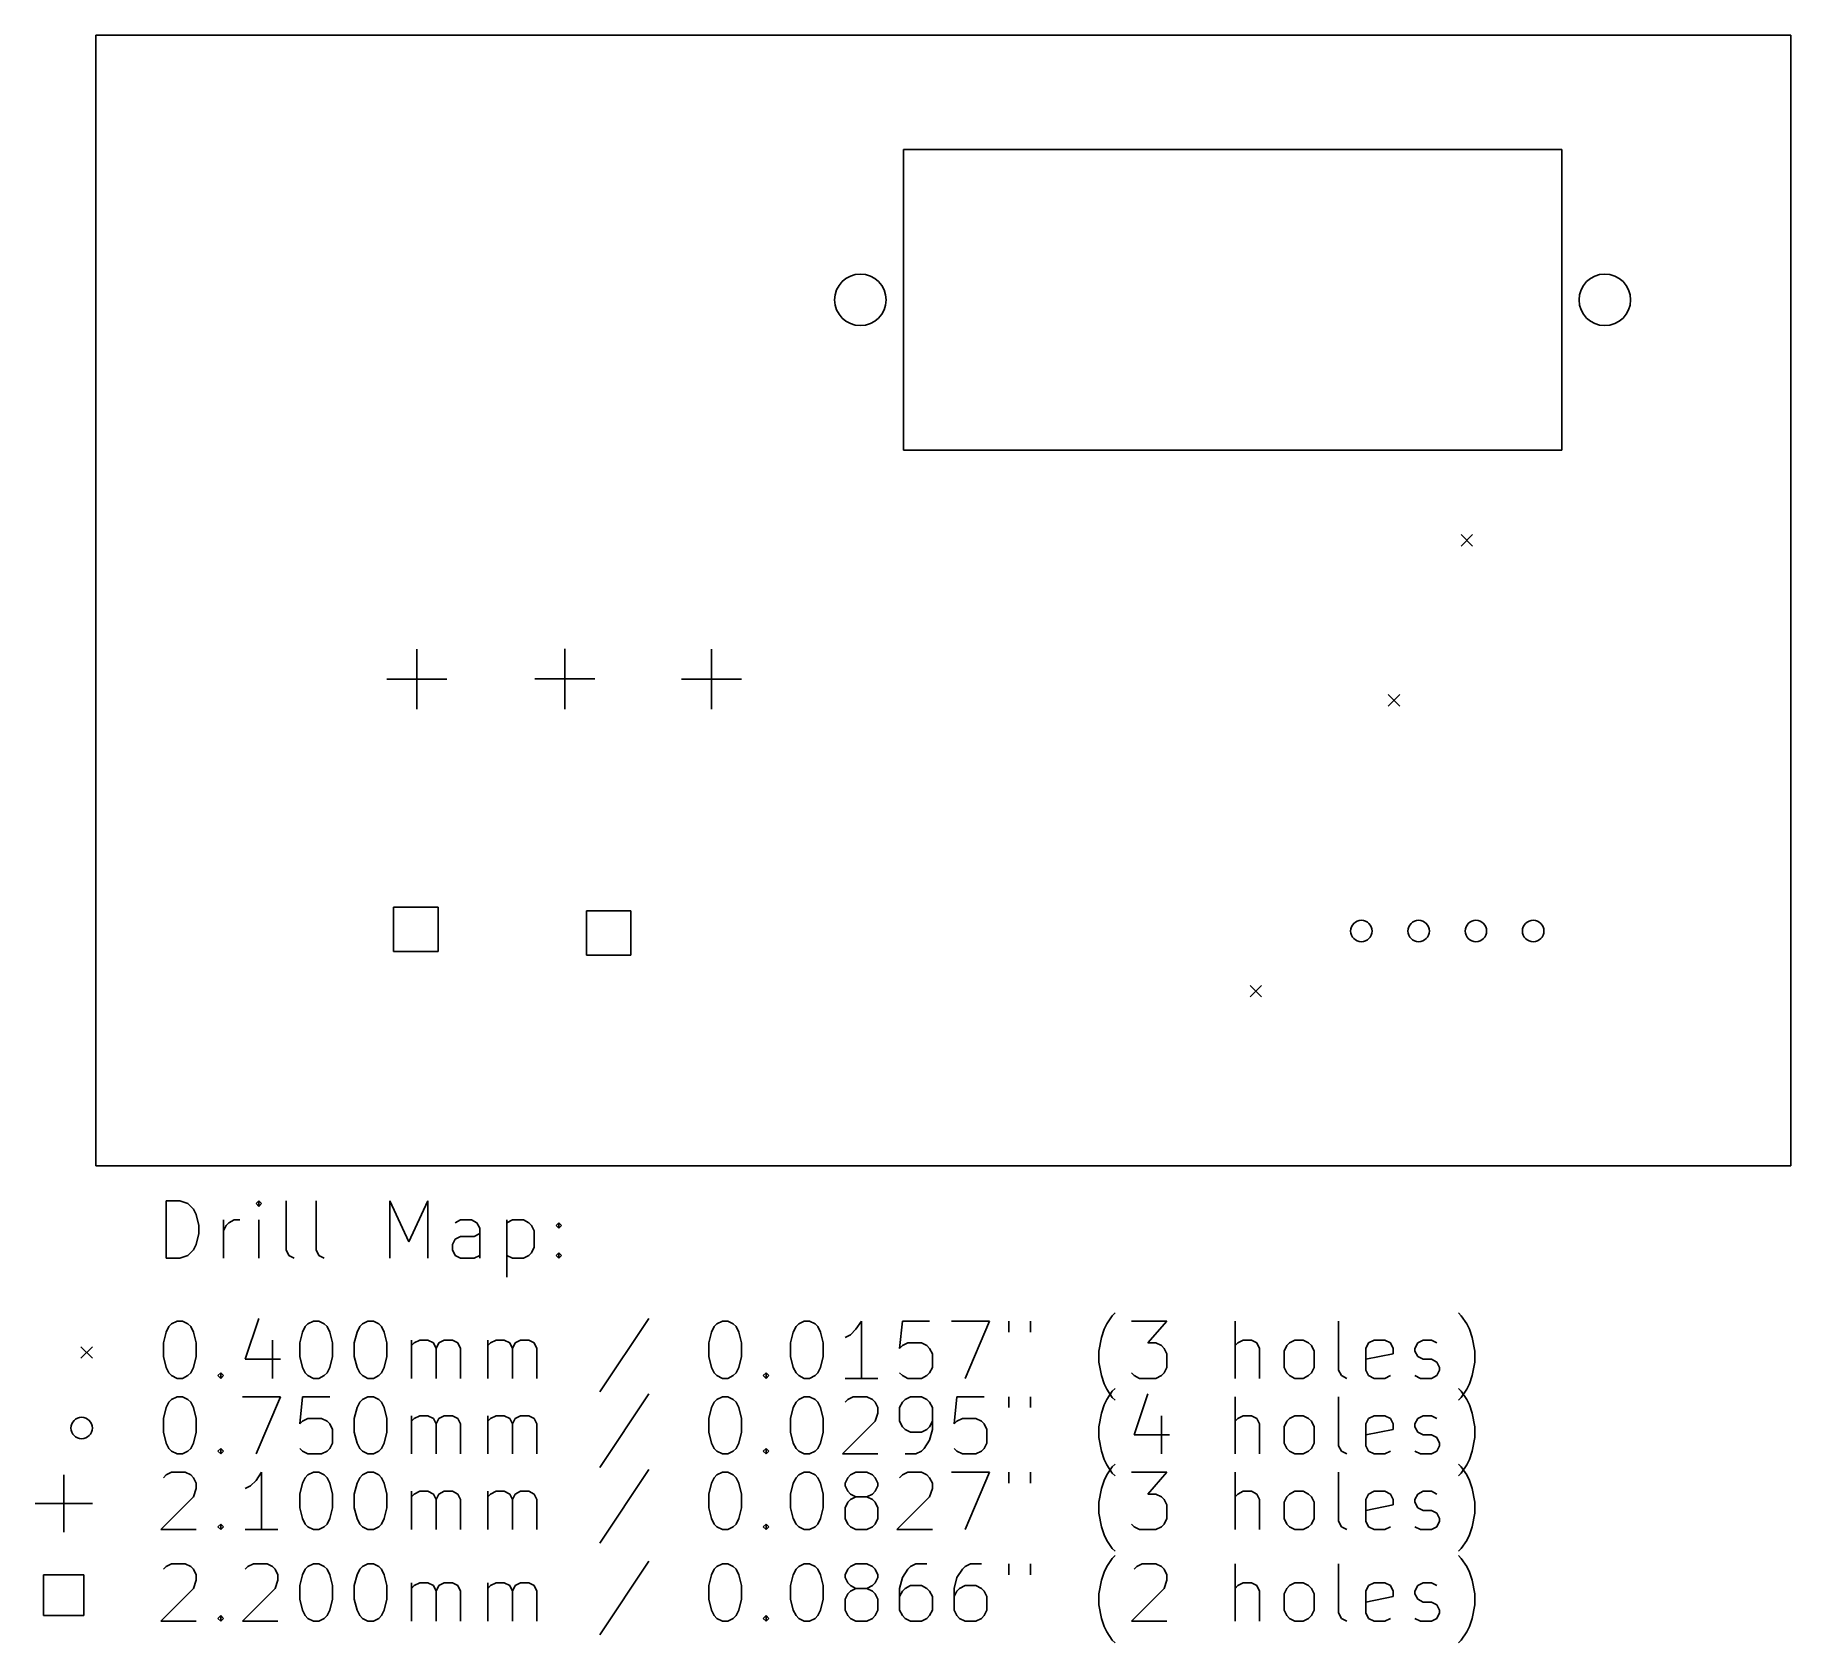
# Model space of a CAD drawing. Extents: x -2.1 to 59.2, y -16.7 to 39.5.
import ezdxf

# ---------------------------------------------------------------- set-up
doc = ezdxf.new("R2010")
doc.units = 0
doc.layers.add('BLACK', color=7, linetype='CONTINUOUS')

msp = doc.modelspace()

# ---------------------------------------------------------------- linework, layer by layer
at = {"layer": 'BLACK', "linetype": 'CONTINUOUS'}
for p, q in [((59.2, 39.497), (0, 39.497)), ((0, 39.497), (0, -0.003)), ((59.2, -0.003), (59.2, 39.497)), ((28.2016, 35.4951), (51.1987, 35.4951)), ((28.2016, 24.9918), (28.2016, 35.4951)), ((28.2016, 35.4951), (51.1987, 35.4951)), ((28.2016, 24.9918), (28.2016, 35.4951)), ((51.1987, 35.4951), (51.1987, 24.9918)), ((51.1987, 35.4951), (51.1987, 24.9918)), ((51.1987, 24.9918), (28.2016, 24.9918)), ((51.1987, 24.9918), (28.2016, 24.9918)), ((47.679, 22.044), (48.079, 21.644)), ((48.079, 22.044), (47.679, 21.644)), ((11.21, 18.0435), (11.21, 15.9435)), ((16.3771, 18.052), (16.3771, 15.952)), ((21.5002, 18.044), (21.5002, 15.944)), ((10.16, 16.9935), (12.26, 16.9935)), ((15.3271, 17.002), (17.4271, 17.002)), ((20.4502, 16.994), (22.5502, 16.994)), ((45.139, 16.456), (45.539, 16.056)), ((45.539, 16.456), (45.139, 16.056)), ((11.9538, 9.03282), (10.3982, 9.03282)), ((10.3982, 9.03282), (10.3982, 7.47717)), ((11.9538, 7.47717), (11.9538, 9.03282)), ((18.6848, 8.90583), (17.1292, 8.90583)), ((17.1292, 8.90583), (17.1292, 7.35017)), ((18.6848, 7.35017), (18.6848, 8.90583)), ((10.3982, 7.47717), (11.9538, 7.47717)), ((17.1292, 7.35017), (18.6848, 7.35017)), ((40.313, 6.296), (40.713, 5.896)), ((40.713, 6.296), (40.313, 5.896)), ((0, -0.003), (59.2, -0.003)), ((2.45119, -3.23276), (2.45119, -1.23276)), ((2.45119, -1.23276), (2.92738, -1.23276)), ((2.92738, -1.23276), (3.2131, -1.328)), ((3.2131, -1.328), (3.40357, -1.51848)), ((3.40357, -1.51848), (3.49881, -1.70895)), ((3.49881, -1.70895), (3.59405, -2.0899)), ((5.68928, -1.23276), (5.59405, -1.328)), ((5.59405, -1.328), (5.68928, -1.42324)), ((5.78452, -1.328), (5.68928, -1.23276)), ((5.68928, -1.23276), (5.68928, -1.42324)), ((5.68928, -1.42324), (5.78452, -1.328)), ((6.64167, -2.94705), (6.64167, -1.23276)), ((7.68928, -2.94705), (7.68928, -1.23276)), ((10.2607, -3.23276), (10.2607, -1.23276)), ((10.2607, -1.23276), (10.9274, -2.66133)), ((10.9274, -2.66133), (11.594, -1.23276)), ((11.594, -1.23276), (11.594, -3.23276)), ((3.59405, -2.37562), (3.49881, -2.75657)), ((3.59405, -2.0899), (3.59405, -2.37562)), ((4.45119, -3.23276), (4.45119, -1.89943)), ((4.45119, -2.28038), (4.54643, -2.0899)), ((4.54643, -2.0899), (4.64167, -1.99467)), ((4.64167, -1.99467), (4.83214, -1.89943)), ((4.83214, -1.89943), (5.02262, -1.89943)), ((5.68928, -3.23276), (5.68928, -1.89943)), ((12.7369, -1.89943), (12.5464, -1.99467)), ((13.1179, -1.89943), (12.7369, -1.89943)), ((13.3083, -1.99467), (13.1179, -1.89943)), ((13.2131, -2.47086), (13.4036, -2.37562)), ((13.4036, -2.18514), (13.3083, -1.99467)), ((13.4036, -3.23276), (13.4036, -2.18514)), ((14.356, -1.89943), (14.356, -3.89943)), ((14.356, -1.99467), (14.5464, -1.89943)), ((14.5464, -1.89943), (14.9274, -1.89943)), ((14.9274, -1.89943), (15.1179, -1.99467)), ((15.1179, -1.99467), (15.2131, -2.0899)), ((15.2131, -2.0899), (15.3083, -2.28038)), ((15.3083, -2.28038), (15.3083, -2.85181)), ((16.0702, -2.0899), (16.1655, -1.99467)), ((16.1655, -2.18514), (16.0702, -2.0899)), ((16.1655, -1.99467), (16.2607, -2.0899)), ((16.1655, -1.99467), (16.1655, -2.18514)), ((16.2607, -2.0899), (16.1655, -2.18514)), ((3.40357, -2.94705), (3.2131, -3.13752)), ((3.49881, -2.75657), (3.40357, -2.94705)), ((6.7369, -3.13752), (6.64167, -2.94705)), ((7.78452, -3.13752), (7.68928, -2.94705)), ((12.4512, -2.75657), (12.5464, -2.56609)), ((12.4512, -2.94705), (12.4512, -2.75657)), ((12.5464, -3.13752), (12.4512, -2.94705)), ((12.5464, -2.56609), (12.7369, -2.47086)), ((12.7369, -2.47086), (13.2131, -2.47086)), ((15.2131, -3.04228), (15.1179, -3.13752)), ((15.3083, -2.85181), (15.2131, -3.04228)), ((16.0702, -3.13752), (16.1655, -3.04228)), ((16.1655, -3.04228), (16.2607, -3.13752)), ((16.1655, -3.04228), (16.1655, -3.23276)), ((2.92738, -3.23276), (2.45119, -3.23276)), ((3.2131, -3.13752), (2.92738, -3.23276)), ((6.92738, -3.23276), (6.7369, -3.13752)), ((7.975, -3.23276), (7.78452, -3.13752)), ((12.7369, -3.23276), (12.5464, -3.13752)), ((13.2131, -3.23276), (12.7369, -3.23276)), ((13.4036, -3.13752), (13.2131, -3.23276)), ((14.5464, -3.23276), (14.356, -3.13752)), ((14.9274, -3.23276), (14.5464, -3.23276)), ((15.1179, -3.13752), (14.9274, -3.23276)), ((16.1655, -3.23276), (16.0702, -3.13752)), ((16.2607, -3.13752), (16.1655, -3.23276)), ((2.64167, -5.528), (2.83214, -5.43276)), ((2.83214, -5.43276), (3.02262, -5.43276)), ((3.02262, -5.43276), (3.2131, -5.528)), ((5.68928, -5.33752), (5.2131, -6.76609)), ((7.40357, -5.528), (7.59405, -5.43276)), ((7.59405, -5.43276), (7.78452, -5.43276)), ((7.78452, -5.43276), (7.975, -5.528)), ((9.30833, -5.528), (9.49881, -5.43276)), ((9.49881, -5.43276), (9.68928, -5.43276)), ((9.68928, -5.43276), (9.87976, -5.528)), ((19.3083, -5.33752), (17.594, -7.90895)), ((21.6893, -5.528), (21.8798, -5.43276)), ((21.8798, -5.43276), (22.0702, -5.43276)), ((22.0702, -5.43276), (22.2607, -5.528)), ((24.5464, -5.528), (24.7369, -5.43276)), ((24.7369, -5.43276), (24.9274, -5.43276)), ((24.9274, -5.43276), (25.1179, -5.528)), ((26.7369, -5.43276), (26.5464, -5.71848)), ((26.7369, -7.43276), (26.7369, -5.43276)), ((28.1655, -5.43276), (28.0702, -6.38514)), ((29.1179, -5.43276), (28.1655, -5.43276)), ((29.8798, -5.43276), (31.2131, -5.43276)), ((31.2131, -5.43276), (30.356, -7.43276)), ((31.8798, -5.43276), (31.8798, -5.81371)), ((32.6417, -5.43276), (32.6417, -5.81371)), ((35.3083, -5.528), (35.4988, -5.24228)), ((35.4988, -5.24228), (35.594, -5.14705)), ((36.1655, -5.43276), (37.4036, -5.43276)), ((37.4036, -5.43276), (36.7369, -6.19467)), ((39.7845, -7.43276), (39.7845, -5.43276)), ((43.4036, -7.14705), (43.4036, -5.43276)), ((47.6893, -5.24228), (47.594, -5.14705)), ((47.8798, -5.528), (47.6893, -5.24228)), ((2.35595, -6.19467), (2.45119, -5.81371)), ((2.45119, -5.81371), (2.54643, -5.62324)), ((2.54643, -5.62324), (2.64167, -5.528)), ((3.2131, -5.528), (3.30833, -5.62324)), ((3.30833, -5.62324), (3.40357, -5.81371)), ((3.40357, -5.81371), (3.49881, -6.19467)), ((6.16548, -6.09943), (6.16548, -7.43276)), ((7.11786, -6.19467), (7.2131, -5.81371)), ((7.2131, -5.81371), (7.30833, -5.62324)), ((7.30833, -5.62324), (7.40357, -5.528)), ((7.975, -5.528), (8.07024, -5.62324)), ((8.07024, -5.62324), (8.16548, -5.81371)), ((8.16548, -5.81371), (8.26071, -6.19467)), ((9.02262, -6.19467), (9.11786, -5.81371)), ((9.11786, -5.81371), (9.21309, -5.62324)), ((9.21309, -5.62324), (9.30833, -5.528)), ((9.87976, -5.528), (9.975, -5.62324)), ((9.975, -5.62324), (10.0702, -5.81371)), ((10.0702, -5.81371), (10.1655, -6.19467)), ((11.0226, -7.43276), (11.0226, -6.09943)), ((11.1179, -6.19467), (11.3083, -6.09943)), ((11.3083, -6.09943), (11.594, -6.09943)), ((11.594, -6.09943), (11.7845, -6.19467)), ((11.975, -6.19467), (12.1655, -6.09943)), ((12.1655, -6.09943), (12.4512, -6.09943)), ((12.4512, -6.09943), (12.6417, -6.19467)), ((13.6893, -7.43276), (13.6893, -6.09943)), ((13.7845, -6.19467), (13.975, -6.09943)), ((13.975, -6.09943), (14.2607, -6.09943)), ((14.2607, -6.09943), (14.4512, -6.19467)), ((14.6417, -6.19467), (14.8321, -6.09943)), ((14.8321, -6.09943), (15.1179, -6.09943)), ((15.1179, -6.09943), (15.3083, -6.19467)), ((21.4036, -6.19467), (21.4988, -5.81371)), ((21.4988, -5.81371), (21.594, -5.62324)), ((21.594, -5.62324), (21.6893, -5.528)), ((22.2607, -5.528), (22.356, -5.62324)), ((22.356, -5.62324), (22.4512, -5.81371)), ((22.4512, -5.81371), (22.5464, -6.19467)), ((24.2607, -6.19467), (24.356, -5.81371)), ((24.356, -5.81371), (24.4512, -5.62324)), ((24.4512, -5.62324), (24.5464, -5.528)), ((25.1179, -5.528), (25.2131, -5.62324)), ((25.2131, -5.62324), (25.3083, -5.81371)), ((25.3083, -5.81371), (25.4036, -6.19467)), ((26.356, -5.90895), (26.1655, -6.00419)), ((26.5464, -5.71848), (26.356, -5.90895)), ((35.0226, -6.48038), (35.1179, -6.00419)), ((35.1179, -6.00419), (35.2131, -5.71848)), ((35.2131, -5.71848), (35.3083, -5.528)), ((40.0702, -6.09943), (39.8798, -6.19467)), ((40.356, -6.09943), (40.0702, -6.09943)), ((40.5464, -6.19467), (40.356, -6.09943)), ((41.6893, -6.19467), (41.8798, -6.09943)), ((41.8798, -6.09943), (42.1655, -6.09943)), ((42.1655, -6.09943), (42.356, -6.19467)), ((44.4512, -6.19467), (44.6417, -6.09943)), ((44.6417, -6.09943), (45.0226, -6.09943)), ((45.0226, -6.09943), (45.2131, -6.19467)), ((46.1655, -6.19467), (46.356, -6.09943)), ((46.356, -6.09943), (46.6417, -6.09943)), ((46.6417, -6.09943), (46.8321, -6.19467)), ((47.975, -5.71848), (47.8798, -5.528)), ((48.0702, -6.00419), (47.975, -5.71848)), ((48.1655, -6.48038), (48.0702, -6.00419)), ((-0.525, -6.328), (-0.125, -6.728)), ((-0.125, -6.328), (-0.525, -6.728)), ((2.35595, -6.67086), (2.35595, -6.19467)), ((2.45119, -7.05181), (2.35595, -6.67086)), ((3.49881, -6.67086), (3.40357, -7.05181)), ((3.49881, -6.19467), (3.49881, -6.67086)), ((7.11786, -6.67086), (7.11786, -6.19467)), ((7.2131, -7.05181), (7.11786, -6.67086)), ((8.26071, -6.67086), (8.16548, -7.05181)), ((8.26071, -6.19467), (8.26071, -6.67086)), ((9.02262, -6.67086), (9.02262, -6.19467)), ((9.11786, -7.05181), (9.02262, -6.67086)), ((10.1655, -6.67086), (10.0702, -7.05181)), ((10.1655, -6.19467), (10.1655, -6.67086)), ((11.0226, -6.2899), (11.1179, -6.19467)), ((11.7845, -6.19467), (11.8798, -6.38514)), ((11.8798, -6.38514), (11.975, -6.19467)), ((11.8798, -6.38514), (11.8798, -7.43276)), ((12.6417, -6.19467), (12.7369, -6.38514)), ((12.7369, -6.38514), (12.7369, -7.43276)), ((13.6893, -6.2899), (13.7845, -6.19467)), ((14.4512, -6.19467), (14.5464, -6.38514)), ((14.5464, -6.38514), (14.6417, -6.19467)), ((14.5464, -6.38514), (14.5464, -7.43276)), ((15.3083, -6.19467), (15.4036, -6.38514)), ((15.4036, -6.38514), (15.4036, -7.43276)), ((21.4036, -6.67086), (21.4036, -6.19467)), ((21.4988, -7.05181), (21.4036, -6.67086)), ((22.5464, -6.67086), (22.4512, -7.05181)), ((22.5464, -6.19467), (22.5464, -6.67086)), ((24.2607, -6.67086), (24.2607, -6.19467)), ((24.356, -7.05181), (24.2607, -6.67086)), ((25.4036, -6.67086), (25.3083, -7.05181)), ((25.4036, -6.19467), (25.4036, -6.67086)), ((28.0702, -6.38514), (28.1655, -6.2899)), ((28.1655, -6.2899), (28.356, -6.19467)), ((28.356, -6.19467), (28.8321, -6.19467)), ((28.8321, -6.19467), (29.0226, -6.2899)), ((29.0226, -6.2899), (29.1179, -6.38514)), ((29.1179, -6.38514), (29.2131, -6.57562)), ((29.2131, -6.57562), (29.2131, -7.05181)), ((35.0226, -6.86133), (35.0226, -6.48038)), ((36.7369, -6.19467), (37.0226, -6.19467)), ((37.0226, -6.19467), (37.2131, -6.2899)), ((37.2131, -6.2899), (37.3083, -6.38514)), ((37.3083, -6.38514), (37.4036, -6.57562)), ((37.4036, -6.57562), (37.4036, -7.05181)), ((39.8798, -6.19467), (39.7845, -6.2899)), ((40.6417, -6.38514), (40.5464, -6.19467)), ((40.6417, -7.43276), (40.6417, -6.38514)), ((41.4988, -6.48038), (41.594, -6.2899)), ((41.4988, -7.05181), (41.4988, -6.48038)), ((41.594, -6.2899), (41.6893, -6.19467)), ((42.356, -6.19467), (42.4512, -6.2899)), ((42.4512, -6.2899), (42.5464, -6.48038)), ((42.5464, -6.48038), (42.5464, -7.05181)), ((44.356, -6.38514), (44.4512, -6.19467)), ((44.356, -7.14705), (44.356, -6.38514)), ((45.3083, -6.57562), (44.356, -6.76609)), ((45.2131, -6.19467), (45.3083, -6.38514)), ((45.3083, -6.38514), (45.3083, -6.57562)), ((46.0702, -6.38514), (46.1655, -6.19467)), ((46.0702, -6.48038), (46.0702, -6.38514)), ((46.1655, -6.67086), (46.0702, -6.48038)), ((46.356, -6.76609), (46.1655, -6.67086)), ((48.1655, -6.86133), (48.1655, -6.48038)), ((2.54643, -7.24228), (2.45119, -7.05181)), ((2.64167, -7.33752), (2.54643, -7.24228)), ((2.83214, -7.43276), (2.64167, -7.33752)), ((3.2131, -7.33752), (3.02262, -7.43276)), ((3.30833, -7.24228), (3.2131, -7.33752)), ((3.40357, -7.05181), (3.30833, -7.24228)), ((4.26071, -7.33752), (4.35595, -7.24228)), ((4.35595, -7.43276), (4.26071, -7.33752)), ((4.35595, -7.24228), (4.45119, -7.33752)), ((4.35595, -7.24228), (4.35595, -7.43276)), ((4.45119, -7.33752), (4.35595, -7.43276)), ((5.2131, -6.76609), (6.45119, -6.76609)), ((7.30833, -7.24228), (7.2131, -7.05181)), ((7.40357, -7.33752), (7.30833, -7.24228)), ((7.59405, -7.43276), (7.40357, -7.33752)), ((7.975, -7.33752), (7.78452, -7.43276)), ((8.07024, -7.24228), (7.975, -7.33752)), ((8.16548, -7.05181), (8.07024, -7.24228)), ((9.21309, -7.24228), (9.11786, -7.05181)), ((9.30833, -7.33752), (9.21309, -7.24228)), ((9.49881, -7.43276), (9.30833, -7.33752)), ((9.87976, -7.33752), (9.68928, -7.43276)), ((9.975, -7.24228), (9.87976, -7.33752)), ((10.0702, -7.05181), (9.975, -7.24228)), ((21.594, -7.24228), (21.4988, -7.05181)), ((21.6893, -7.33752), (21.594, -7.24228)), ((21.8798, -7.43276), (21.6893, -7.33752)), ((22.2607, -7.33752), (22.0702, -7.43276)), ((22.356, -7.24228), (22.2607, -7.33752)), ((22.4512, -7.05181), (22.356, -7.24228)), ((23.3083, -7.33752), (23.4036, -7.24228)), ((23.4036, -7.43276), (23.3083, -7.33752)), ((23.4036, -7.24228), (23.4988, -7.33752)), ((23.4036, -7.24228), (23.4036, -7.43276)), ((23.4988, -7.33752), (23.4036, -7.43276)), ((24.4512, -7.24228), (24.356, -7.05181)), ((24.5464, -7.33752), (24.4512, -7.24228)), ((24.7369, -7.43276), (24.5464, -7.33752)), ((25.1179, -7.33752), (24.9274, -7.43276)), ((25.2131, -7.24228), (25.1179, -7.33752)), ((25.3083, -7.05181), (25.2131, -7.24228)), ((28.1655, -7.33752), (28.0702, -7.24228)), ((28.356, -7.43276), (28.1655, -7.33752)), ((29.0226, -7.33752), (28.8321, -7.43276)), ((29.1179, -7.24228), (29.0226, -7.33752)), ((29.2131, -7.05181), (29.1179, -7.24228)), ((35.1179, -7.33752), (35.0226, -6.86133)), ((35.2131, -7.62324), (35.1179, -7.33752)), ((36.2607, -7.33752), (36.1655, -7.24228)), ((36.4512, -7.43276), (36.2607, -7.33752)), ((37.2131, -7.33752), (37.0226, -7.43276)), ((37.3083, -7.24228), (37.2131, -7.33752)), ((37.4036, -7.05181), (37.3083, -7.24228)), ((41.594, -7.24228), (41.4988, -7.05181)), ((41.6893, -7.33752), (41.594, -7.24228)), ((41.8798, -7.43276), (41.6893, -7.33752)), ((42.356, -7.33752), (42.1655, -7.43276)), ((42.4512, -7.24228), (42.356, -7.33752)), ((42.5464, -7.05181), (42.4512, -7.24228)), ((43.4988, -7.33752), (43.4036, -7.14705)), ((43.6893, -7.43276), (43.4988, -7.33752)), ((44.4512, -7.33752), (44.356, -7.14705)), ((44.6417, -7.43276), (44.4512, -7.33752)), ((45.2131, -7.33752), (45.0226, -7.43276)), ((46.0702, -7.33752), (46.2607, -7.43276)), ((46.6417, -6.76609), (46.356, -6.76609)), ((46.8321, -6.86133), (46.6417, -6.76609)), ((46.6417, -7.43276), (46.8321, -7.33752)), ((46.9274, -7.05181), (46.8321, -6.86133)), ((46.8321, -7.33752), (46.9274, -7.14705)), ((46.9274, -7.14705), (46.9274, -7.05181)), ((47.975, -7.62324), (48.0702, -7.33752)), ((48.0702, -7.33752), (48.1655, -6.86133)), ((3.02262, -7.43276), (2.83214, -7.43276)), ((7.78452, -7.43276), (7.59405, -7.43276)), ((9.68928, -7.43276), (9.49881, -7.43276)), ((22.0702, -7.43276), (21.8798, -7.43276)), ((24.9274, -7.43276), (24.7369, -7.43276)), ((27.3083, -7.43276), (26.1655, -7.43276)), ((28.8321, -7.43276), (28.356, -7.43276)), ((35.3083, -7.81371), (35.2131, -7.62324)), ((35.4988, -8.09943), (35.3083, -7.81371)), ((35.3083, -8.168), (35.4988, -7.88228)), ((35.4988, -7.88228), (35.594, -7.78705)), ((37.0226, -7.43276), (36.4512, -7.43276)), ((42.1655, -7.43276), (41.8798, -7.43276)), ((45.0226, -7.43276), (44.6417, -7.43276)), ((46.2607, -7.43276), (46.6417, -7.43276)), ((47.6893, -7.88228), (47.594, -7.78705)), ((47.6893, -8.09943), (47.8798, -7.81371)), ((47.8798, -8.168), (47.6893, -7.88228)), ((47.8798, -7.81371), (47.975, -7.62324)), ((2.35595, -8.83467), (2.45119, -8.45371)), ((2.45119, -8.45371), (2.54643, -8.26324)), ((2.54643, -8.26324), (2.64167, -8.168)), ((2.64167, -8.168), (2.83214, -8.07276)), ((2.83214, -8.07276), (3.02262, -8.07276)), ((3.02262, -8.07276), (3.2131, -8.168)), ((3.2131, -8.168), (3.30833, -8.26324)), ((3.30833, -8.26324), (3.40357, -8.45371)), ((3.40357, -8.45371), (3.49881, -8.83467)), ((5.11786, -8.07276), (6.45119, -8.07276)), ((6.45119, -8.07276), (5.59405, -10.0728)), ((7.2131, -8.07276), (7.11786, -9.02514)), ((8.16548, -8.07276), (7.2131, -8.07276)), ((9.02262, -8.83467), (9.11786, -8.45371)), ((9.11786, -8.45371), (9.21309, -8.26324)), ((9.21309, -8.26324), (9.30833, -8.168)), ((9.30833, -8.168), (9.49881, -8.07276)), ((9.49881, -8.07276), (9.68928, -8.07276)), ((9.68928, -8.07276), (9.87976, -8.168)), ((9.87976, -8.168), (9.975, -8.26324)), ((9.975, -8.26324), (10.0702, -8.45371)), ((10.0702, -8.45371), (10.1655, -8.83467)), ((19.3083, -7.97752), (17.594, -10.549)), ((21.4036, -8.83467), (21.4988, -8.45371)), ((21.4988, -8.45371), (21.594, -8.26324)), ((21.594, -8.26324), (21.6893, -8.168)), ((21.6893, -8.168), (21.8798, -8.07276)), ((21.8798, -8.07276), (22.0702, -8.07276)), ((22.0702, -8.07276), (22.2607, -8.168)), ((22.2607, -8.168), (22.356, -8.26324)), ((22.356, -8.26324), (22.4512, -8.45371)), ((22.4512, -8.45371), (22.5464, -8.83467)), ((24.2607, -8.83467), (24.356, -8.45371)), ((24.356, -8.45371), (24.4512, -8.26324)), ((24.4512, -8.26324), (24.5464, -8.168)), ((24.5464, -8.168), (24.7369, -8.07276)), ((24.7369, -8.07276), (24.9274, -8.07276)), ((24.9274, -8.07276), (25.1179, -8.168)), ((25.1179, -8.168), (25.2131, -8.26324)), ((25.2131, -8.26324), (25.3083, -8.45371)), ((25.3083, -8.45371), (25.4036, -8.83467)), ((26.1655, -8.26324), (26.2607, -8.168)), ((26.2607, -8.168), (26.4512, -8.07276)), ((26.4512, -8.07276), (26.9274, -8.07276)), ((26.9274, -8.07276), (27.1179, -8.168)), ((27.1179, -8.168), (27.2131, -8.26324)), ((27.2131, -8.26324), (27.3083, -8.45371)), ((27.3083, -8.45371), (27.3083, -8.64419)), ((28.1655, -8.26324), (28.0702, -8.45371)), ((28.0702, -8.45371), (28.0702, -8.9299)), ((28.2607, -8.168), (28.1655, -8.26324)), ((28.4512, -8.07276), (28.2607, -8.168)), ((28.8321, -8.07276), (28.4512, -8.07276)), ((29.0226, -8.168), (28.8321, -8.07276)), ((29.1179, -8.26324), (29.0226, -8.168)), ((29.2131, -8.45371), (29.1179, -8.26324)), ((29.2131, -9.21562), (29.2131, -8.45371)), ((30.0702, -8.07276), (29.975, -9.02514)), ((31.0226, -8.07276), (30.0702, -8.07276)), ((31.8798, -8.07276), (31.8798, -8.45371)), ((32.6417, -8.07276), (32.6417, -8.45371)), ((35.1179, -8.64419), (35.2131, -8.35848)), ((35.2131, -8.35848), (35.3083, -8.168)), ((35.594, -8.19467), (35.4988, -8.09943)), ((36.7369, -7.97752), (36.2607, -9.40609)), ((39.7845, -10.0728), (39.7845, -8.07276)), ((43.4036, -9.78705), (43.4036, -8.07276)), ((47.594, -8.19467), (47.6893, -8.09943)), ((47.975, -8.35848), (47.8798, -8.168)), ((48.0702, -8.64419), (47.975, -8.35848)), ((2.35595, -9.31086), (2.35595, -8.83467)), ((3.49881, -8.83467), (3.49881, -9.31086)), ((7.11786, -9.02514), (7.2131, -8.9299)), ((7.2131, -8.9299), (7.40357, -8.83467)), ((7.40357, -8.83467), (7.87976, -8.83467)), ((7.87976, -8.83467), (8.07024, -8.9299)), ((8.07024, -8.9299), (8.16548, -9.02514)), ((8.16548, -9.02514), (8.26071, -9.21562)), ((9.02262, -9.31086), (9.02262, -8.83467)), ((10.1655, -8.83467), (10.1655, -9.31086)), ((11.0226, -10.0728), (11.0226, -8.73943)), ((11.0226, -8.9299), (11.1179, -8.83467)), ((11.1179, -8.83467), (11.3083, -8.73943)), ((11.3083, -8.73943), (11.594, -8.73943)), ((11.594, -8.73943), (11.7845, -8.83467)), ((11.7845, -8.83467), (11.8798, -9.02514)), ((11.8798, -9.02514), (11.975, -8.83467)), ((11.8798, -9.02514), (11.8798, -10.0728)), ((11.975, -8.83467), (12.1655, -8.73943)), ((12.1655, -8.73943), (12.4512, -8.73943)), ((12.4512, -8.73943), (12.6417, -8.83467)), ((12.6417, -8.83467), (12.7369, -9.02514)), ((12.7369, -9.02514), (12.7369, -10.0728)), ((13.6893, -10.0728), (13.6893, -8.73943)), ((13.6893, -8.9299), (13.7845, -8.83467)), ((13.7845, -8.83467), (13.975, -8.73943)), ((13.975, -8.73943), (14.2607, -8.73943)), ((14.2607, -8.73943), (14.4512, -8.83467)), ((14.4512, -8.83467), (14.5464, -9.02514)), ((14.5464, -9.02514), (14.6417, -8.83467)), ((14.5464, -9.02514), (14.5464, -10.0728)), ((14.6417, -8.83467), (14.8321, -8.73943)), ((14.8321, -8.73943), (15.1179, -8.73943)), ((15.1179, -8.73943), (15.3083, -8.83467)), ((15.3083, -8.83467), (15.4036, -9.02514)), ((15.4036, -9.02514), (15.4036, -10.0728)), ((21.4036, -9.31086), (21.4036, -8.83467)), ((22.5464, -8.83467), (22.5464, -9.31086)), ((24.2607, -9.31086), (24.2607, -8.83467)), ((25.4036, -8.83467), (25.4036, -9.31086)), ((27.2131, -8.9299), (26.0702, -10.0728)), ((27.3083, -8.64419), (27.2131, -8.9299)), ((28.0702, -8.9299), (28.1655, -9.12038)), ((28.1655, -9.12038), (28.2607, -9.21562)), ((29.0226, -9.21562), (29.1179, -9.12038)), ((29.1179, -9.12038), (29.2131, -8.9299)), ((29.975, -9.02514), (30.0702, -8.9299)), ((30.0702, -8.9299), (30.2607, -8.83467)), ((30.2607, -8.83467), (30.7369, -8.83467)), ((30.7369, -8.83467), (30.9274, -8.9299)), ((30.9274, -8.9299), (31.0226, -9.02514)), ((31.0226, -9.02514), (31.1179, -9.21562)), ((35.0226, -9.12038), (35.1179, -8.64419)), ((35.0226, -9.50133), (35.0226, -9.12038)), ((37.2131, -8.73943), (37.2131, -10.0728)), ((39.8798, -8.83467), (39.7845, -8.9299)), ((40.0702, -8.73943), (39.8798, -8.83467)), ((40.356, -8.73943), (40.0702, -8.73943)), ((40.5464, -8.83467), (40.356, -8.73943)), ((40.6417, -9.02514), (40.5464, -8.83467)), ((40.6417, -10.0728), (40.6417, -9.02514)), ((41.4988, -9.12038), (41.594, -8.9299)), ((41.4988, -9.69181), (41.4988, -9.12038)), ((41.594, -8.9299), (41.6893, -8.83467)), ((41.6893, -8.83467), (41.8798, -8.73943)), ((41.8798, -8.73943), (42.1655, -8.73943)), ((42.1655, -8.73943), (42.356, -8.83467)), ((42.356, -8.83467), (42.4512, -8.9299)), ((42.4512, -8.9299), (42.5464, -9.12038)), ((42.5464, -9.12038), (42.5464, -9.69181)), ((44.356, -9.02514), (44.4512, -8.83467)), ((44.356, -9.78705), (44.356, -9.02514)), ((44.4512, -8.83467), (44.6417, -8.73943)), ((44.6417, -8.73943), (45.0226, -8.73943)), ((45.0226, -8.73943), (45.2131, -8.83467)), ((45.2131, -8.83467), (45.3083, -9.02514)), ((45.3083, -9.02514), (45.3083, -9.21562)), ((46.0702, -9.02514), (46.1655, -8.83467)), ((46.0702, -9.12038), (46.0702, -9.02514)), ((46.1655, -9.31086), (46.0702, -9.12038)), ((46.1655, -8.83467), (46.356, -8.73943)), ((46.356, -8.73943), (46.6417, -8.73943)), ((46.6417, -8.73943), (46.8321, -8.83467)), ((48.1655, -9.12038), (48.0702, -8.64419)), ((48.1655, -9.50133), (48.1655, -9.12038)), ((2.45119, -9.69181), (2.35595, -9.31086)), ((2.54643, -9.88228), (2.45119, -9.69181)), ((3.40357, -9.69181), (3.30833, -9.88228)), ((3.49881, -9.31086), (3.40357, -9.69181)), ((8.26071, -9.69181), (8.16548, -9.88228)), ((8.26071, -9.21562), (8.26071, -9.69181)), ((9.11786, -9.69181), (9.02262, -9.31086)), ((9.21309, -9.88228), (9.11786, -9.69181)), ((10.0702, -9.69181), (9.975, -9.88228)), ((10.1655, -9.31086), (10.0702, -9.69181)), ((21.4988, -9.69181), (21.4036, -9.31086)), ((21.594, -9.88228), (21.4988, -9.69181)), ((22.4512, -9.69181), (22.356, -9.88228)), ((22.5464, -9.31086), (22.4512, -9.69181)), ((24.356, -9.69181), (24.2607, -9.31086)), ((24.4512, -9.88228), (24.356, -9.69181)), ((25.3083, -9.69181), (25.2131, -9.88228)), ((25.4036, -9.31086), (25.3083, -9.69181)), ((28.2607, -9.21562), (28.4512, -9.31086)), ((28.4512, -9.31086), (28.8321, -9.31086)), ((28.8321, -9.31086), (29.0226, -9.21562)), ((28.9274, -9.88228), (29.1179, -9.59657)), ((29.1179, -9.59657), (29.2131, -9.21562)), ((31.1179, -9.69181), (31.0226, -9.88228)), ((31.1179, -9.21562), (31.1179, -9.69181)), ((35.1179, -9.97752), (35.0226, -9.50133)), ((36.2607, -9.40609), (37.4988, -9.40609)), ((41.594, -9.88228), (41.4988, -9.69181)), ((42.5464, -9.69181), (42.4512, -9.88228)), ((43.4988, -9.97752), (43.4036, -9.78705)), ((45.3083, -9.21562), (44.356, -9.40609)), ((44.4512, -9.97752), (44.356, -9.78705)), ((46.356, -9.40609), (46.1655, -9.31086)), ((46.6417, -9.40609), (46.356, -9.40609)), ((46.8321, -9.50133), (46.6417, -9.40609)), ((46.9274, -9.69181), (46.8321, -9.50133)), ((46.8321, -9.97752), (46.9274, -9.78705)), ((46.9274, -9.78705), (46.9274, -9.69181)), ((48.0702, -9.97752), (48.1655, -9.50133)), ((2.64167, -9.97752), (2.54643, -9.88228)), ((2.83214, -10.0728), (2.64167, -9.97752)), ((3.02262, -10.0728), (2.83214, -10.0728)), ((3.2131, -9.97752), (3.02262, -10.0728)), ((3.30833, -9.88228), (3.2131, -9.97752)), ((4.26071, -9.97752), (4.35595, -9.88228)), ((4.35595, -10.0728), (4.26071, -9.97752)), ((4.35595, -9.88228), (4.45119, -9.97752)), ((4.35595, -9.88228), (4.35595, -10.0728)), ((4.45119, -9.97752), (4.35595, -10.0728)), ((7.2131, -9.97752), (7.11786, -9.88228)), ((7.40357, -10.0728), (7.2131, -9.97752)), ((7.87976, -10.0728), (7.40357, -10.0728)), ((8.07024, -9.97752), (7.87976, -10.0728)), ((8.16548, -9.88228), (8.07024, -9.97752)), ((9.30833, -9.97752), (9.21309, -9.88228)), ((9.49881, -10.0728), (9.30833, -9.97752)), ((9.68928, -10.0728), (9.49881, -10.0728)), ((9.87976, -9.97752), (9.68928, -10.0728)), ((9.975, -9.88228), (9.87976, -9.97752)), ((21.6893, -9.97752), (21.594, -9.88228)), ((21.8798, -10.0728), (21.6893, -9.97752)), ((22.0702, -10.0728), (21.8798, -10.0728)), ((22.2607, -9.97752), (22.0702, -10.0728)), ((22.356, -9.88228), (22.2607, -9.97752)), ((23.3083, -9.97752), (23.4036, -9.88228)), ((23.4036, -10.0728), (23.3083, -9.97752)), ((23.4036, -9.88228), (23.4988, -9.97752)), ((23.4036, -9.88228), (23.4036, -10.0728)), ((23.4988, -9.97752), (23.4036, -10.0728)), ((24.5464, -9.97752), (24.4512, -9.88228)), ((24.7369, -10.0728), (24.5464, -9.97752)), ((24.9274, -10.0728), (24.7369, -10.0728)), ((25.1179, -9.97752), (24.9274, -10.0728)), ((25.2131, -9.88228), (25.1179, -9.97752)), ((26.0702, -10.0728), (27.3083, -10.0728)), ((28.2607, -10.0728), (28.6417, -10.0728)), ((28.6417, -10.0728), (28.8321, -9.97752)), ((28.8321, -9.97752), (28.9274, -9.88228)), ((30.0702, -9.97752), (29.975, -9.88228)), ((30.2607, -10.0728), (30.0702, -9.97752)), ((30.7369, -10.0728), (30.2607, -10.0728)), ((30.9274, -9.97752), (30.7369, -10.0728)), ((31.0226, -9.88228), (30.9274, -9.97752)), ((35.2131, -10.2632), (35.1179, -9.97752)), ((35.3083, -10.4537), (35.2131, -10.2632)), ((41.6893, -9.97752), (41.594, -9.88228)), ((41.8798, -10.0728), (41.6893, -9.97752)), ((42.1655, -10.0728), (41.8798, -10.0728)), ((42.356, -9.97752), (42.1655, -10.0728)), ((42.4512, -9.88228), (42.356, -9.97752)), ((43.6893, -10.0728), (43.4988, -9.97752)), ((44.6417, -10.0728), (44.4512, -9.97752)), ((45.0226, -10.0728), (44.6417, -10.0728)), ((45.2131, -9.97752), (45.0226, -10.0728)), ((46.0702, -9.97752), (46.2607, -10.0728)), ((46.2607, -10.0728), (46.6417, -10.0728)), ((46.6417, -10.0728), (46.8321, -9.97752)), ((47.8798, -10.4537), (47.975, -10.2632)), ((47.975, -10.2632), (48.0702, -9.97752)), ((-1.125, -10.808), (-1.125, -12.808)), ((2.35595, -10.9032), (2.45119, -10.808)), ((2.45119, -10.808), (2.64167, -10.7128)), ((2.64167, -10.7128), (3.11786, -10.7128)), ((3.11786, -10.7128), (3.30833, -10.808)), ((3.30833, -10.808), (3.40357, -10.9032)), ((3.40357, -10.9032), (3.49881, -11.0937)), ((5.59405, -10.9985), (5.40357, -11.189)), ((5.78452, -10.7128), (5.59405, -10.9985)), ((5.78452, -12.7128), (5.78452, -10.7128)), ((7.2131, -11.0937), (7.30833, -10.9032)), ((7.30833, -10.9032), (7.40357, -10.808)), ((7.40357, -10.808), (7.59405, -10.7128)), ((7.59405, -10.7128), (7.78452, -10.7128)), ((7.78452, -10.7128), (7.975, -10.808)), ((7.975, -10.808), (8.07024, -10.9032)), ((8.07024, -10.9032), (8.16548, -11.0937)), ((9.11786, -11.0937), (9.21309, -10.9032)), ((9.21309, -10.9032), (9.30833, -10.808)), ((9.30833, -10.808), (9.49881, -10.7128)), ((9.49881, -10.7128), (9.68928, -10.7128)), ((9.68928, -10.7128), (9.87976, -10.808)), ((9.87976, -10.808), (9.975, -10.9032)), ((9.975, -10.9032), (10.0702, -11.0937)), ((19.3083, -10.6175), (17.594, -13.189)), ((21.4988, -11.0937), (21.594, -10.9032)), ((21.594, -10.9032), (21.6893, -10.808)), ((21.6893, -10.808), (21.8798, -10.7128)), ((21.8798, -10.7128), (22.0702, -10.7128)), ((22.0702, -10.7128), (22.2607, -10.808)), ((22.2607, -10.808), (22.356, -10.9032)), ((22.356, -10.9032), (22.4512, -11.0937)), ((24.356, -11.0937), (24.4512, -10.9032)), ((24.4512, -10.9032), (24.5464, -10.808)), ((24.5464, -10.808), (24.7369, -10.7128)), ((24.7369, -10.7128), (24.9274, -10.7128)), ((24.9274, -10.7128), (25.1179, -10.808)), ((25.1179, -10.808), (25.2131, -10.9032)), ((25.2131, -10.9032), (25.3083, -11.0937)), ((26.1655, -11.0937), (26.2607, -10.9032)), ((26.2607, -10.9032), (26.356, -10.808)), ((26.356, -10.808), (26.5464, -10.7128)), ((26.5464, -10.7128), (26.9274, -10.7128)), ((26.9274, -10.7128), (27.1179, -10.808)), ((27.1179, -10.808), (27.2131, -10.9032)), ((27.2131, -10.9032), (27.3083, -11.0937)), ((28.0702, -10.9032), (28.1655, -10.808)), ((28.1655, -10.808), (28.356, -10.7128)), ((28.356, -10.7128), (28.8321, -10.7128)), ((28.8321, -10.7128), (29.0226, -10.808)), ((29.0226, -10.808), (29.1179, -10.9032)), ((29.1179, -10.9032), (29.2131, -11.0937)), ((29.8798, -10.7128), (31.2131, -10.7128)), ((31.2131, -10.7128), (30.356, -12.7128)), ((31.8798, -10.7128), (31.8798, -11.0937)), ((32.6417, -10.7128), (32.6417, -11.0937)), ((35.1179, -11.2842), (35.2131, -10.9985)), ((35.2131, -10.9985), (35.3083, -10.808)), ((35.4988, -10.7394), (35.3083, -10.4537)), ((35.3083, -10.808), (35.4988, -10.5223)), ((35.4988, -10.5223), (35.594, -10.427)), ((35.594, -10.8347), (35.4988, -10.7394)), ((36.1655, -10.7128), (37.4036, -10.7128)), ((37.4036, -10.7128), (36.7369, -11.4747)), ((39.7845, -12.7128), (39.7845, -10.7128)), ((43.4036, -12.427), (43.4036, -10.7128)), ((47.6893, -10.5223), (47.594, -10.427)), ((47.594, -10.8347), (47.6893, -10.7394)), ((47.6893, -10.7394), (47.8798, -10.4537)), ((47.8798, -10.808), (47.6893, -10.5223)), ((47.975, -10.9985), (47.8798, -10.808)), ((48.0702, -11.2842), (47.975, -10.9985)), ((3.40357, -11.5699), (2.26071, -12.7128)), ((3.49881, -11.2842), (3.40357, -11.5699)), ((3.49881, -11.0937), (3.49881, -11.2842)), ((5.40357, -11.189), (5.2131, -11.2842)), ((7.11786, -11.4747), (7.2131, -11.0937)), ((7.11786, -11.9509), (7.11786, -11.4747)), ((8.16548, -11.0937), (8.26071, -11.4747)), ((8.26071, -11.4747), (8.26071, -11.9509)), ((9.02262, -11.4747), (9.11786, -11.0937)), ((9.02262, -11.9509), (9.02262, -11.4747)), ((10.0702, -11.0937), (10.1655, -11.4747)), ((10.1655, -11.4747), (10.1655, -11.9509)), ((11.0226, -12.7128), (11.0226, -11.3794)), ((11.0226, -11.5699), (11.1179, -11.4747)), ((11.1179, -11.4747), (11.3083, -11.3794)), ((11.3083, -11.3794), (11.594, -11.3794)), ((11.594, -11.3794), (11.7845, -11.4747)), ((11.7845, -11.4747), (11.8798, -11.6651)), ((11.8798, -11.6651), (11.975, -11.4747)), ((11.975, -11.4747), (12.1655, -11.3794)), ((12.1655, -11.3794), (12.4512, -11.3794)), ((12.4512, -11.3794), (12.6417, -11.4747)), ((12.6417, -11.4747), (12.7369, -11.6651)), ((13.6893, -12.7128), (13.6893, -11.3794)), ((13.6893, -11.5699), (13.7845, -11.4747)), ((13.7845, -11.4747), (13.975, -11.3794)), ((13.975, -11.3794), (14.2607, -11.3794)), ((14.2607, -11.3794), (14.4512, -11.4747)), ((14.4512, -11.4747), (14.5464, -11.6651)), ((14.5464, -11.6651), (14.6417, -11.4747)), ((14.6417, -11.4747), (14.8321, -11.3794)), ((14.8321, -11.3794), (15.1179, -11.3794)), ((15.1179, -11.3794), (15.3083, -11.4747)), ((15.3083, -11.4747), (15.4036, -11.6651)), ((21.4036, -11.4747), (21.4988, -11.0937)), ((21.4036, -11.9509), (21.4036, -11.4747)), ((22.4512, -11.0937), (22.5464, -11.4747)), ((22.5464, -11.4747), (22.5464, -11.9509)), ((24.2607, -11.4747), (24.356, -11.0937)), ((24.2607, -11.9509), (24.2607, -11.4747)), ((25.3083, -11.0937), (25.4036, -11.4747)), ((25.4036, -11.4747), (25.4036, -11.9509)), ((26.1655, -11.189), (26.1655, -11.0937)), ((26.2607, -11.3794), (26.1655, -11.189)), ((26.356, -11.4747), (26.2607, -11.3794)), ((26.5464, -11.5699), (26.356, -11.4747)), ((26.5464, -11.5699), (26.356, -11.6651)), ((26.9274, -11.5699), (26.5464, -11.5699)), ((27.1179, -11.4747), (26.9274, -11.5699)), ((27.1179, -11.6651), (26.9274, -11.5699)), ((27.2131, -11.3794), (27.1179, -11.4747)), ((27.3083, -11.189), (27.2131, -11.3794)), ((27.3083, -11.0937), (27.3083, -11.189)), ((29.1179, -11.5699), (27.975, -12.7128)), ((29.2131, -11.2842), (29.1179, -11.5699)), ((29.2131, -11.0937), (29.2131, -11.2842)), ((35.0226, -11.7604), (35.1179, -11.2842)), ((36.7369, -11.4747), (37.0226, -11.4747)), ((37.0226, -11.4747), (37.2131, -11.5699)), ((37.2131, -11.5699), (37.3083, -11.6651)), ((39.8798, -11.4747), (39.7845, -11.5699)), ((40.0702, -11.3794), (39.8798, -11.4747)), ((40.356, -11.3794), (40.0702, -11.3794)), ((40.5464, -11.4747), (40.356, -11.3794)), ((40.6417, -11.6651), (40.5464, -11.4747)), ((41.4988, -11.7604), (41.594, -11.5699)), ((41.594, -11.5699), (41.6893, -11.4747)), ((41.6893, -11.4747), (41.8798, -11.3794)), ((41.8798, -11.3794), (42.1655, -11.3794)), ((42.1655, -11.3794), (42.356, -11.4747)), ((42.356, -11.4747), (42.4512, -11.5699)), ((42.4512, -11.5699), (42.5464, -11.7604)), ((44.356, -11.6651), (44.4512, -11.4747)), ((44.4512, -11.4747), (44.6417, -11.3794)), ((44.6417, -11.3794), (45.0226, -11.3794)), ((45.0226, -11.3794), (45.2131, -11.4747)), ((45.2131, -11.4747), (45.3083, -11.6651)), ((46.0702, -11.6651), (46.1655, -11.4747)), ((46.1655, -11.4747), (46.356, -11.3794)), ((46.356, -11.3794), (46.6417, -11.3794)), ((46.6417, -11.3794), (46.8321, -11.4747)), ((48.1655, -11.7604), (48.0702, -11.2842)), ((-2.125, -11.808), (-0.125, -11.808)), ((7.2131, -12.3318), (7.11786, -11.9509)), ((8.26071, -11.9509), (8.16548, -12.3318)), ((9.11786, -12.3318), (9.02262, -11.9509)), ((10.1655, -11.9509), (10.0702, -12.3318)), ((11.8798, -11.6651), (11.8798, -12.7128)), ((12.7369, -11.6651), (12.7369, -12.7128)), ((14.5464, -11.6651), (14.5464, -12.7128)), ((15.4036, -11.6651), (15.4036, -12.7128)), ((21.4988, -12.3318), (21.4036, -11.9509)), ((22.5464, -11.9509), (22.4512, -12.3318)), ((24.356, -12.3318), (24.2607, -11.9509)), ((25.4036, -11.9509), (25.3083, -12.3318)), ((26.2607, -11.7604), (26.1655, -11.9509)), ((26.1655, -11.9509), (26.1655, -12.3318)), ((26.356, -11.6651), (26.2607, -11.7604)), ((27.2131, -11.7604), (27.1179, -11.6651)), ((27.3083, -11.9509), (27.2131, -11.7604)), ((27.3083, -12.3318), (27.3083, -11.9509)), ((35.0226, -12.1413), (35.0226, -11.7604)), ((35.1179, -12.6175), (35.0226, -12.1413)), ((37.3083, -11.6651), (37.4036, -11.8556)), ((37.4036, -11.8556), (37.4036, -12.3318)), ((40.6417, -12.7128), (40.6417, -11.6651)), ((41.4988, -12.3318), (41.4988, -11.7604)), ((42.5464, -11.7604), (42.5464, -12.3318)), ((44.356, -12.427), (44.356, -11.6651)), ((45.3083, -11.8556), (44.356, -12.0461)), ((45.3083, -11.6651), (45.3083, -11.8556)), ((46.0702, -11.7604), (46.0702, -11.6651)), ((46.1655, -11.9509), (46.0702, -11.7604)), ((46.356, -12.0461), (46.1655, -11.9509)), ((46.6417, -12.0461), (46.356, -12.0461)), ((46.8321, -12.1413), (46.6417, -12.0461)), ((46.9274, -12.3318), (46.8321, -12.1413)), ((48.0702, -12.6175), (48.1655, -12.1413)), ((48.1655, -12.1413), (48.1655, -11.7604)), ((2.26071, -12.7128), (3.49881, -12.7128)), ((4.26071, -12.6175), (4.35595, -12.5223)), ((4.35595, -12.7128), (4.26071, -12.6175)), ((4.35595, -12.5223), (4.45119, -12.6175)), ((4.35595, -12.5223), (4.35595, -12.7128)), ((4.45119, -12.6175), (4.35595, -12.7128)), ((6.35595, -12.7128), (5.2131, -12.7128)), ((7.30833, -12.5223), (7.2131, -12.3318)), ((7.40357, -12.6175), (7.30833, -12.5223)), ((7.59405, -12.7128), (7.40357, -12.6175)), ((7.78452, -12.7128), (7.59405, -12.7128)), ((7.975, -12.6175), (7.78452, -12.7128)), ((8.07024, -12.5223), (7.975, -12.6175)), ((8.16548, -12.3318), (8.07024, -12.5223)), ((9.21309, -12.5223), (9.11786, -12.3318)), ((9.30833, -12.6175), (9.21309, -12.5223)), ((9.49881, -12.7128), (9.30833, -12.6175)), ((9.68928, -12.7128), (9.49881, -12.7128)), ((9.87976, -12.6175), (9.68928, -12.7128)), ((9.975, -12.5223), (9.87976, -12.6175)), ((10.0702, -12.3318), (9.975, -12.5223)), ((21.594, -12.5223), (21.4988, -12.3318)), ((21.6893, -12.6175), (21.594, -12.5223)), ((21.8798, -12.7128), (21.6893, -12.6175)), ((22.0702, -12.7128), (21.8798, -12.7128)), ((22.2607, -12.6175), (22.0702, -12.7128)), ((22.356, -12.5223), (22.2607, -12.6175)), ((22.4512, -12.3318), (22.356, -12.5223)), ((23.3083, -12.6175), (23.4036, -12.5223)), ((23.4036, -12.7128), (23.3083, -12.6175)), ((23.4036, -12.5223), (23.4988, -12.6175)), ((23.4036, -12.5223), (23.4036, -12.7128)), ((23.4988, -12.6175), (23.4036, -12.7128)), ((24.4512, -12.5223), (24.356, -12.3318)), ((24.5464, -12.6175), (24.4512, -12.5223)), ((24.7369, -12.7128), (24.5464, -12.6175)), ((24.9274, -12.7128), (24.7369, -12.7128)), ((25.1179, -12.6175), (24.9274, -12.7128)), ((25.2131, -12.5223), (25.1179, -12.6175)), ((25.3083, -12.3318), (25.2131, -12.5223)), ((26.1655, -12.3318), (26.2607, -12.5223)), ((26.2607, -12.5223), (26.356, -12.6175)), ((26.356, -12.6175), (26.5464, -12.7128)), ((26.5464, -12.7128), (26.9274, -12.7128)), ((26.9274, -12.7128), (27.1179, -12.6175)), ((27.1179, -12.6175), (27.2131, -12.5223)), ((27.2131, -12.5223), (27.3083, -12.3318)), ((27.975, -12.7128), (29.2131, -12.7128)), ((35.2131, -12.9032), (35.1179, -12.6175)), ((36.2607, -12.6175), (36.1655, -12.5223)), ((36.4512, -12.7128), (36.2607, -12.6175)), ((37.0226, -12.7128), (36.4512, -12.7128)), ((37.2131, -12.6175), (37.0226, -12.7128)), ((37.3083, -12.5223), (37.2131, -12.6175)), ((37.4036, -12.3318), (37.3083, -12.5223)), ((41.594, -12.5223), (41.4988, -12.3318)), ((41.6893, -12.6175), (41.594, -12.5223)), ((41.8798, -12.7128), (41.6893, -12.6175)), ((42.1655, -12.7128), (41.8798, -12.7128)), ((42.356, -12.6175), (42.1655, -12.7128)), ((42.4512, -12.5223), (42.356, -12.6175)), ((42.5464, -12.3318), (42.4512, -12.5223)), ((43.4988, -12.6175), (43.4036, -12.427)), ((43.6893, -12.7128), (43.4988, -12.6175)), ((44.4512, -12.6175), (44.356, -12.427)), ((44.6417, -12.7128), (44.4512, -12.6175)), ((45.0226, -12.7128), (44.6417, -12.7128)), ((45.2131, -12.6175), (45.0226, -12.7128)), ((46.0702, -12.6175), (46.2607, -12.7128)), ((46.2607, -12.7128), (46.6417, -12.7128)), ((46.6417, -12.7128), (46.8321, -12.6175)), ((46.8321, -12.6175), (46.9274, -12.427)), ((46.9274, -12.427), (46.9274, -12.3318)), ((47.975, -12.9032), (48.0702, -12.6175)), ((35.3083, -13.0937), (35.2131, -12.9032)), ((35.4988, -13.3794), (35.3083, -13.0937)), ((35.594, -13.4747), (35.4988, -13.3794)), ((47.594, -13.4747), (47.6893, -13.3794)), ((47.6893, -13.3794), (47.8798, -13.0937)), ((47.8798, -13.0937), (47.975, -12.9032)), ((2.35595, -14.1032), (2.45119, -14.008)), ((2.45119, -14.008), (2.64167, -13.9128)), ((2.64167, -13.9128), (3.11786, -13.9128)), ((3.11786, -13.9128), (3.30833, -14.008)), ((3.30833, -14.008), (3.40357, -14.1032)), ((3.40357, -14.1032), (3.49881, -14.2937)), ((5.2131, -14.1032), (5.30833, -14.008)), ((5.30833, -14.008), (5.49881, -13.9128)), ((5.49881, -13.9128), (5.975, -13.9128)), ((5.975, -13.9128), (6.16548, -14.008)), ((6.16548, -14.008), (6.26071, -14.1032)), ((6.26071, -14.1032), (6.35595, -14.2937)), ((7.2131, -14.2937), (7.30833, -14.1032)), ((7.30833, -14.1032), (7.40357, -14.008)), ((7.40357, -14.008), (7.59405, -13.9128)), ((7.59405, -13.9128), (7.78452, -13.9128)), ((7.78452, -13.9128), (7.975, -14.008)), ((7.975, -14.008), (8.07024, -14.1032)), ((8.07024, -14.1032), (8.16548, -14.2937)), ((9.11786, -14.2937), (9.21309, -14.1032)), ((9.21309, -14.1032), (9.30833, -14.008)), ((9.30833, -14.008), (9.49881, -13.9128)), ((9.49881, -13.9128), (9.68928, -13.9128)), ((9.68928, -13.9128), (9.87976, -14.008)), ((9.87976, -14.008), (9.975, -14.1032)), ((9.975, -14.1032), (10.0702, -14.2937)), ((19.3083, -13.8175), (17.594, -16.389)), ((21.4988, -14.2937), (21.594, -14.1032)), ((21.594, -14.1032), (21.6893, -14.008)), ((21.6893, -14.008), (21.8798, -13.9128)), ((21.8798, -13.9128), (22.0702, -13.9128)), ((22.0702, -13.9128), (22.2607, -14.008)), ((22.2607, -14.008), (22.356, -14.1032)), ((22.356, -14.1032), (22.4512, -14.2937)), ((24.356, -14.2937), (24.4512, -14.1032)), ((24.4512, -14.1032), (24.5464, -14.008)), ((24.5464, -14.008), (24.7369, -13.9128)), ((24.7369, -13.9128), (24.9274, -13.9128)), ((24.9274, -13.9128), (25.1179, -14.008)), ((25.1179, -14.008), (25.2131, -14.1032)), ((25.2131, -14.1032), (25.3083, -14.2937)), ((26.1655, -14.2937), (26.2607, -14.1032)), ((26.2607, -14.1032), (26.356, -14.008)), ((26.356, -14.008), (26.5464, -13.9128)), ((26.5464, -13.9128), (26.9274, -13.9128)), ((26.9274, -13.9128), (27.1179, -14.008)), ((27.1179, -14.008), (27.2131, -14.1032)), ((27.2131, -14.1032), (27.3083, -14.2937)), ((28.356, -14.1032), (28.1655, -14.389)), ((28.4512, -14.008), (28.356, -14.1032)), ((28.6417, -13.9128), (28.4512, -14.008)), ((29.0226, -13.9128), (28.6417, -13.9128)), ((30.2607, -14.1032), (30.0702, -14.389)), ((30.356, -14.008), (30.2607, -14.1032)), ((30.5464, -13.9128), (30.356, -14.008)), ((30.9274, -13.9128), (30.5464, -13.9128)), ((31.8798, -13.9128), (31.8798, -14.2937)), ((32.6417, -13.9128), (32.6417, -14.2937)), ((35.2131, -14.1985), (35.3083, -14.008)), ((35.3083, -14.008), (35.4988, -13.7223)), ((35.4988, -13.7223), (35.594, -13.627)), ((36.2607, -14.1032), (36.356, -14.008)), ((36.356, -14.008), (36.5464, -13.9128)), ((36.5464, -13.9128), (37.0226, -13.9128)), ((37.0226, -13.9128), (37.2131, -14.008)), ((37.2131, -14.008), (37.3083, -14.1032)), ((37.3083, -14.1032), (37.4036, -14.2937)), ((39.7845, -15.9128), (39.7845, -13.9128)), ((43.4036, -15.627), (43.4036, -13.9128)), ((47.6893, -13.7223), (47.594, -13.627)), ((47.8798, -14.008), (47.6893, -13.7223)), ((47.975, -14.1985), (47.8798, -14.008)), ((-0.41789, -14.3009), (-1.83211, -14.3009)), ((-1.83211, -14.3009), (-1.83211, -15.7151)), ((-0.41789, -15.7151), (-0.41789, -14.3009)), ((3.49881, -14.4842), (3.40357, -14.7699)), ((3.49881, -14.2937), (3.49881, -14.4842)), ((6.35595, -14.4842), (6.26071, -14.7699)), ((6.35595, -14.2937), (6.35595, -14.4842)), ((7.11786, -14.6747), (7.2131, -14.2937)), ((7.11786, -15.1509), (7.11786, -14.6747)), ((8.16548, -14.2937), (8.26071, -14.6747)), ((8.26071, -14.6747), (8.26071, -15.1509)), ((9.02262, -14.6747), (9.11786, -14.2937)), ((9.02262, -15.1509), (9.02262, -14.6747)), ((10.0702, -14.2937), (10.1655, -14.6747)), ((10.1655, -14.6747), (10.1655, -15.1509)), ((11.0226, -15.9128), (11.0226, -14.5794)), ((11.0226, -14.7699), (11.1179, -14.6747)), ((11.1179, -14.6747), (11.3083, -14.5794)), ((11.3083, -14.5794), (11.594, -14.5794)), ((11.594, -14.5794), (11.7845, -14.6747)), ((11.7845, -14.6747), (11.8798, -14.8651)), ((11.8798, -14.8651), (11.975, -14.6747)), ((11.975, -14.6747), (12.1655, -14.5794)), ((12.1655, -14.5794), (12.4512, -14.5794)), ((12.4512, -14.5794), (12.6417, -14.6747)), ((12.6417, -14.6747), (12.7369, -14.8651)), ((13.6893, -15.9128), (13.6893, -14.5794)), ((13.6893, -14.7699), (13.7845, -14.6747)), ((13.7845, -14.6747), (13.975, -14.5794)), ((13.975, -14.5794), (14.2607, -14.5794)), ((14.2607, -14.5794), (14.4512, -14.6747)), ((14.4512, -14.6747), (14.5464, -14.8651)), ((14.5464, -14.8651), (14.6417, -14.6747)), ((14.6417, -14.6747), (14.8321, -14.5794)), ((14.8321, -14.5794), (15.1179, -14.5794)), ((15.1179, -14.5794), (15.3083, -14.6747)), ((15.3083, -14.6747), (15.4036, -14.8651)), ((21.4036, -14.6747), (21.4988, -14.2937)), ((21.4036, -15.1509), (21.4036, -14.6747)), ((22.4512, -14.2937), (22.5464, -14.6747)), ((22.5464, -14.6747), (22.5464, -15.1509)), ((24.2607, -14.6747), (24.356, -14.2937)), ((24.2607, -15.1509), (24.2607, -14.6747)), ((25.3083, -14.2937), (25.4036, -14.6747)), ((25.4036, -14.6747), (25.4036, -15.1509)), ((26.1655, -14.389), (26.1655, -14.2937)), ((26.2607, -14.5794), (26.1655, -14.389)), ((26.356, -14.6747), (26.2607, -14.5794)), ((26.5464, -14.7699), (26.356, -14.6747)), ((27.1179, -14.6747), (26.9274, -14.7699)), ((27.2131, -14.5794), (27.1179, -14.6747)), ((27.3083, -14.389), (27.2131, -14.5794)), ((27.3083, -14.2937), (27.3083, -14.389)), ((28.1655, -14.389), (28.0702, -14.7699)), ((28.4512, -14.6747), (28.2607, -14.7699)), ((28.8321, -14.6747), (28.4512, -14.6747)), ((29.0226, -14.7699), (28.8321, -14.6747)), ((30.0702, -14.389), (29.975, -14.7699)), ((30.356, -14.6747), (30.1655, -14.7699)), ((30.7369, -14.6747), (30.356, -14.6747)), ((30.9274, -14.7699), (30.7369, -14.6747)), ((35.0226, -14.9604), (35.1179, -14.4842)), ((35.1179, -14.4842), (35.2131, -14.1985)), ((37.4036, -14.4842), (37.3083, -14.7699)), ((37.4036, -14.2937), (37.4036, -14.4842)), ((39.8798, -14.6747), (39.7845, -14.7699)), ((40.0702, -14.5794), (39.8798, -14.6747)), ((40.356, -14.5794), (40.0702, -14.5794)), ((40.5464, -14.6747), (40.356, -14.5794)), ((40.6417, -14.8651), (40.5464, -14.6747)), ((41.594, -14.7699), (41.6893, -14.6747)), ((41.6893, -14.6747), (41.8798, -14.5794)), ((41.8798, -14.5794), (42.1655, -14.5794)), ((42.1655, -14.5794), (42.356, -14.6747)), ((42.356, -14.6747), (42.4512, -14.7699)), ((44.356, -14.8651), (44.4512, -14.6747)), ((44.4512, -14.6747), (44.6417, -14.5794)), ((44.6417, -14.5794), (45.0226, -14.5794)), ((45.0226, -14.5794), (45.2131, -14.6747)), ((45.2131, -14.6747), (45.3083, -14.8651)), ((46.0702, -14.8651), (46.1655, -14.6747)), ((46.1655, -14.6747), (46.356, -14.5794)), ((46.356, -14.5794), (46.6417, -14.5794)), ((46.6417, -14.5794), (46.8321, -14.6747)), ((48.0702, -14.4842), (47.975, -14.1985)), ((48.1655, -14.9604), (48.0702, -14.4842)), ((3.40357, -14.7699), (2.26071, -15.9128)), ((6.26071, -14.7699), (5.11786, -15.9128)), ((7.2131, -15.5318), (7.11786, -15.1509)), ((8.26071, -15.1509), (8.16548, -15.5318)), ((9.11786, -15.5318), (9.02262, -15.1509)), ((10.1655, -15.1509), (10.0702, -15.5318)), ((11.8798, -14.8651), (11.8798, -15.9128)), ((12.7369, -14.8651), (12.7369, -15.9128)), ((14.5464, -14.8651), (14.5464, -15.9128)), ((15.4036, -14.8651), (15.4036, -15.9128)), ((21.4988, -15.5318), (21.4036, -15.1509)), ((22.5464, -15.1509), (22.4512, -15.5318)), ((24.356, -15.5318), (24.2607, -15.1509)), ((25.4036, -15.1509), (25.3083, -15.5318)), ((26.2607, -14.9604), (26.1655, -15.1509)), ((26.1655, -15.1509), (26.1655, -15.5318)), ((26.356, -14.8651), (26.2607, -14.9604)), ((26.5464, -14.7699), (26.356, -14.8651)), ((26.9274, -14.7699), (26.5464, -14.7699)), ((27.1179, -14.8651), (26.9274, -14.7699)), ((27.2131, -14.9604), (27.1179, -14.8651)), ((27.3083, -15.1509), (27.2131, -14.9604)), ((27.3083, -15.5318), (27.3083, -15.1509)), ((28.0702, -14.7699), (28.0702, -15.5318)), ((28.1655, -14.8651), (28.0702, -15.0556)), ((28.2607, -14.7699), (28.1655, -14.8651)), ((29.1179, -14.8651), (29.0226, -14.7699)), ((29.2131, -15.0556), (29.1179, -14.8651)), ((29.2131, -15.5318), (29.2131, -15.0556)), ((29.975, -14.7699), (29.975, -15.5318)), ((30.0702, -14.8651), (29.975, -15.0556)), ((30.1655, -14.7699), (30.0702, -14.8651)), ((31.0226, -14.8651), (30.9274, -14.7699)), ((31.1179, -15.0556), (31.0226, -14.8651)), ((31.1179, -15.5318), (31.1179, -15.0556)), ((35.0226, -15.3413), (35.0226, -14.9604)), ((37.3083, -14.7699), (36.1655, -15.9128)), ((40.6417, -15.9128), (40.6417, -14.8651)), ((41.4988, -14.9604), (41.594, -14.7699)), ((41.4988, -15.5318), (41.4988, -14.9604)), ((42.4512, -14.7699), (42.5464, -14.9604)), ((42.5464, -14.9604), (42.5464, -15.5318)), ((44.356, -15.627), (44.356, -14.8651)), ((45.3083, -15.0556), (44.356, -15.2461)), ((45.3083, -14.8651), (45.3083, -15.0556)), ((46.0702, -14.9604), (46.0702, -14.8651)), ((46.1655, -15.1509), (46.0702, -14.9604)), ((46.356, -15.2461), (46.1655, -15.1509)), ((46.6417, -15.2461), (46.356, -15.2461)), ((46.8321, -15.3413), (46.6417, -15.2461)), ((48.1655, -15.3413), (48.1655, -14.9604)), ((-1.83211, -15.7151), (-0.41789, -15.7151)), ((2.26071, -15.9128), (3.49881, -15.9128)), ((4.26071, -15.8175), (4.35595, -15.7223)), ((4.35595, -15.9128), (4.26071, -15.8175)), ((4.35595, -15.7223), (4.45119, -15.8175)), ((4.35595, -15.7223), (4.35595, -15.9128)), ((4.45119, -15.8175), (4.35595, -15.9128)), ((5.11786, -15.9128), (6.35595, -15.9128)), ((7.30833, -15.7223), (7.2131, -15.5318)), ((7.40357, -15.8175), (7.30833, -15.7223)), ((7.59405, -15.9128), (7.40357, -15.8175)), ((7.78452, -15.9128), (7.59405, -15.9128)), ((7.975, -15.8175), (7.78452, -15.9128)), ((8.07024, -15.7223), (7.975, -15.8175)), ((8.16548, -15.5318), (8.07024, -15.7223)), ((9.21309, -15.7223), (9.11786, -15.5318)), ((9.30833, -15.8175), (9.21309, -15.7223)), ((9.49881, -15.9128), (9.30833, -15.8175)), ((9.68928, -15.9128), (9.49881, -15.9128)), ((9.87976, -15.8175), (9.68928, -15.9128)), ((9.975, -15.7223), (9.87976, -15.8175)), ((10.0702, -15.5318), (9.975, -15.7223)), ((21.594, -15.7223), (21.4988, -15.5318)), ((21.6893, -15.8175), (21.594, -15.7223)), ((21.8798, -15.9128), (21.6893, -15.8175)), ((22.0702, -15.9128), (21.8798, -15.9128)), ((22.2607, -15.8175), (22.0702, -15.9128)), ((22.356, -15.7223), (22.2607, -15.8175)), ((22.4512, -15.5318), (22.356, -15.7223)), ((23.3083, -15.8175), (23.4036, -15.7223)), ((23.4036, -15.9128), (23.3083, -15.8175)), ((23.4036, -15.7223), (23.4988, -15.8175)), ((23.4036, -15.7223), (23.4036, -15.9128)), ((23.4988, -15.8175), (23.4036, -15.9128)), ((24.4512, -15.7223), (24.356, -15.5318)), ((24.5464, -15.8175), (24.4512, -15.7223)), ((24.7369, -15.9128), (24.5464, -15.8175)), ((24.9274, -15.9128), (24.7369, -15.9128)), ((25.1179, -15.8175), (24.9274, -15.9128)), ((25.2131, -15.7223), (25.1179, -15.8175)), ((25.3083, -15.5318), (25.2131, -15.7223)), ((26.1655, -15.5318), (26.2607, -15.7223)), ((26.2607, -15.7223), (26.356, -15.8175)), ((26.356, -15.8175), (26.5464, -15.9128)), ((26.5464, -15.9128), (26.9274, -15.9128)), ((26.9274, -15.9128), (27.1179, -15.8175)), ((27.1179, -15.8175), (27.2131, -15.7223)), ((27.2131, -15.7223), (27.3083, -15.5318)), ((28.0702, -15.5318), (28.1655, -15.7223)), ((28.1655, -15.7223), (28.2607, -15.8175)), ((28.2607, -15.8175), (28.4512, -15.9128)), ((28.4512, -15.9128), (28.8321, -15.9128)), ((28.8321, -15.9128), (29.0226, -15.8175)), ((29.0226, -15.8175), (29.1179, -15.7223)), ((29.1179, -15.7223), (29.2131, -15.5318)), ((29.975, -15.5318), (30.0702, -15.7223)), ((30.0702, -15.7223), (30.1655, -15.8175)), ((30.1655, -15.8175), (30.356, -15.9128)), ((30.356, -15.9128), (30.7369, -15.9128)), ((30.7369, -15.9128), (30.9274, -15.8175)), ((30.9274, -15.8175), (31.0226, -15.7223)), ((31.0226, -15.7223), (31.1179, -15.5318)), ((35.1179, -15.8175), (35.0226, -15.3413)), ((35.2131, -16.1032), (35.1179, -15.8175)), ((36.1655, -15.9128), (37.4036, -15.9128)), ((41.594, -15.7223), (41.4988, -15.5318)), ((41.6893, -15.8175), (41.594, -15.7223)), ((41.8798, -15.9128), (41.6893, -15.8175)), ((42.1655, -15.9128), (41.8798, -15.9128)), ((42.356, -15.8175), (42.1655, -15.9128)), ((42.4512, -15.7223), (42.356, -15.8175)), ((42.5464, -15.5318), (42.4512, -15.7223)), ((43.4988, -15.8175), (43.4036, -15.627)), ((43.6893, -15.9128), (43.4988, -15.8175)), ((44.4512, -15.8175), (44.356, -15.627)), ((44.6417, -15.9128), (44.4512, -15.8175)), ((45.0226, -15.9128), (44.6417, -15.9128)), ((45.2131, -15.8175), (45.0226, -15.9128)), ((46.0702, -15.8175), (46.2607, -15.9128)), ((46.2607, -15.9128), (46.6417, -15.9128)), ((46.6417, -15.9128), (46.8321, -15.8175)), ((46.9274, -15.5318), (46.8321, -15.3413)), ((46.8321, -15.8175), (46.9274, -15.627)), ((46.9274, -15.627), (46.9274, -15.5318)), ((47.975, -16.1032), (48.0702, -15.8175)), ((48.0702, -15.8175), (48.1655, -15.3413)), ((35.3083, -16.2937), (35.2131, -16.1032)), ((35.4988, -16.5794), (35.3083, -16.2937)), ((47.6893, -16.5794), (47.8798, -16.2937)), ((47.8798, -16.2937), (47.975, -16.1032)), ((35.594, -16.6747), (35.4988, -16.5794)), ((47.594, -16.6747), (47.6893, -16.5794))]:
    msp.add_line(p, q, dxfattribs=at)
at = {"layer": 'BLACK'}
for centre, radius in [((26.7, 30.247), 0.9), ((52.7, 30.247), 0.9), ((44.1991, 8.1963), 0.375), ((46.1991, 8.1963), 0.375), ((48.1991, 8.1963), 0.375), ((50.1991, 8.1963), 0.375), ((-0.5, -9.168), 0.375)]:
    msp.add_circle(centre, radius, dxfattribs=at)

doc.saveas('drawing.dxf')
